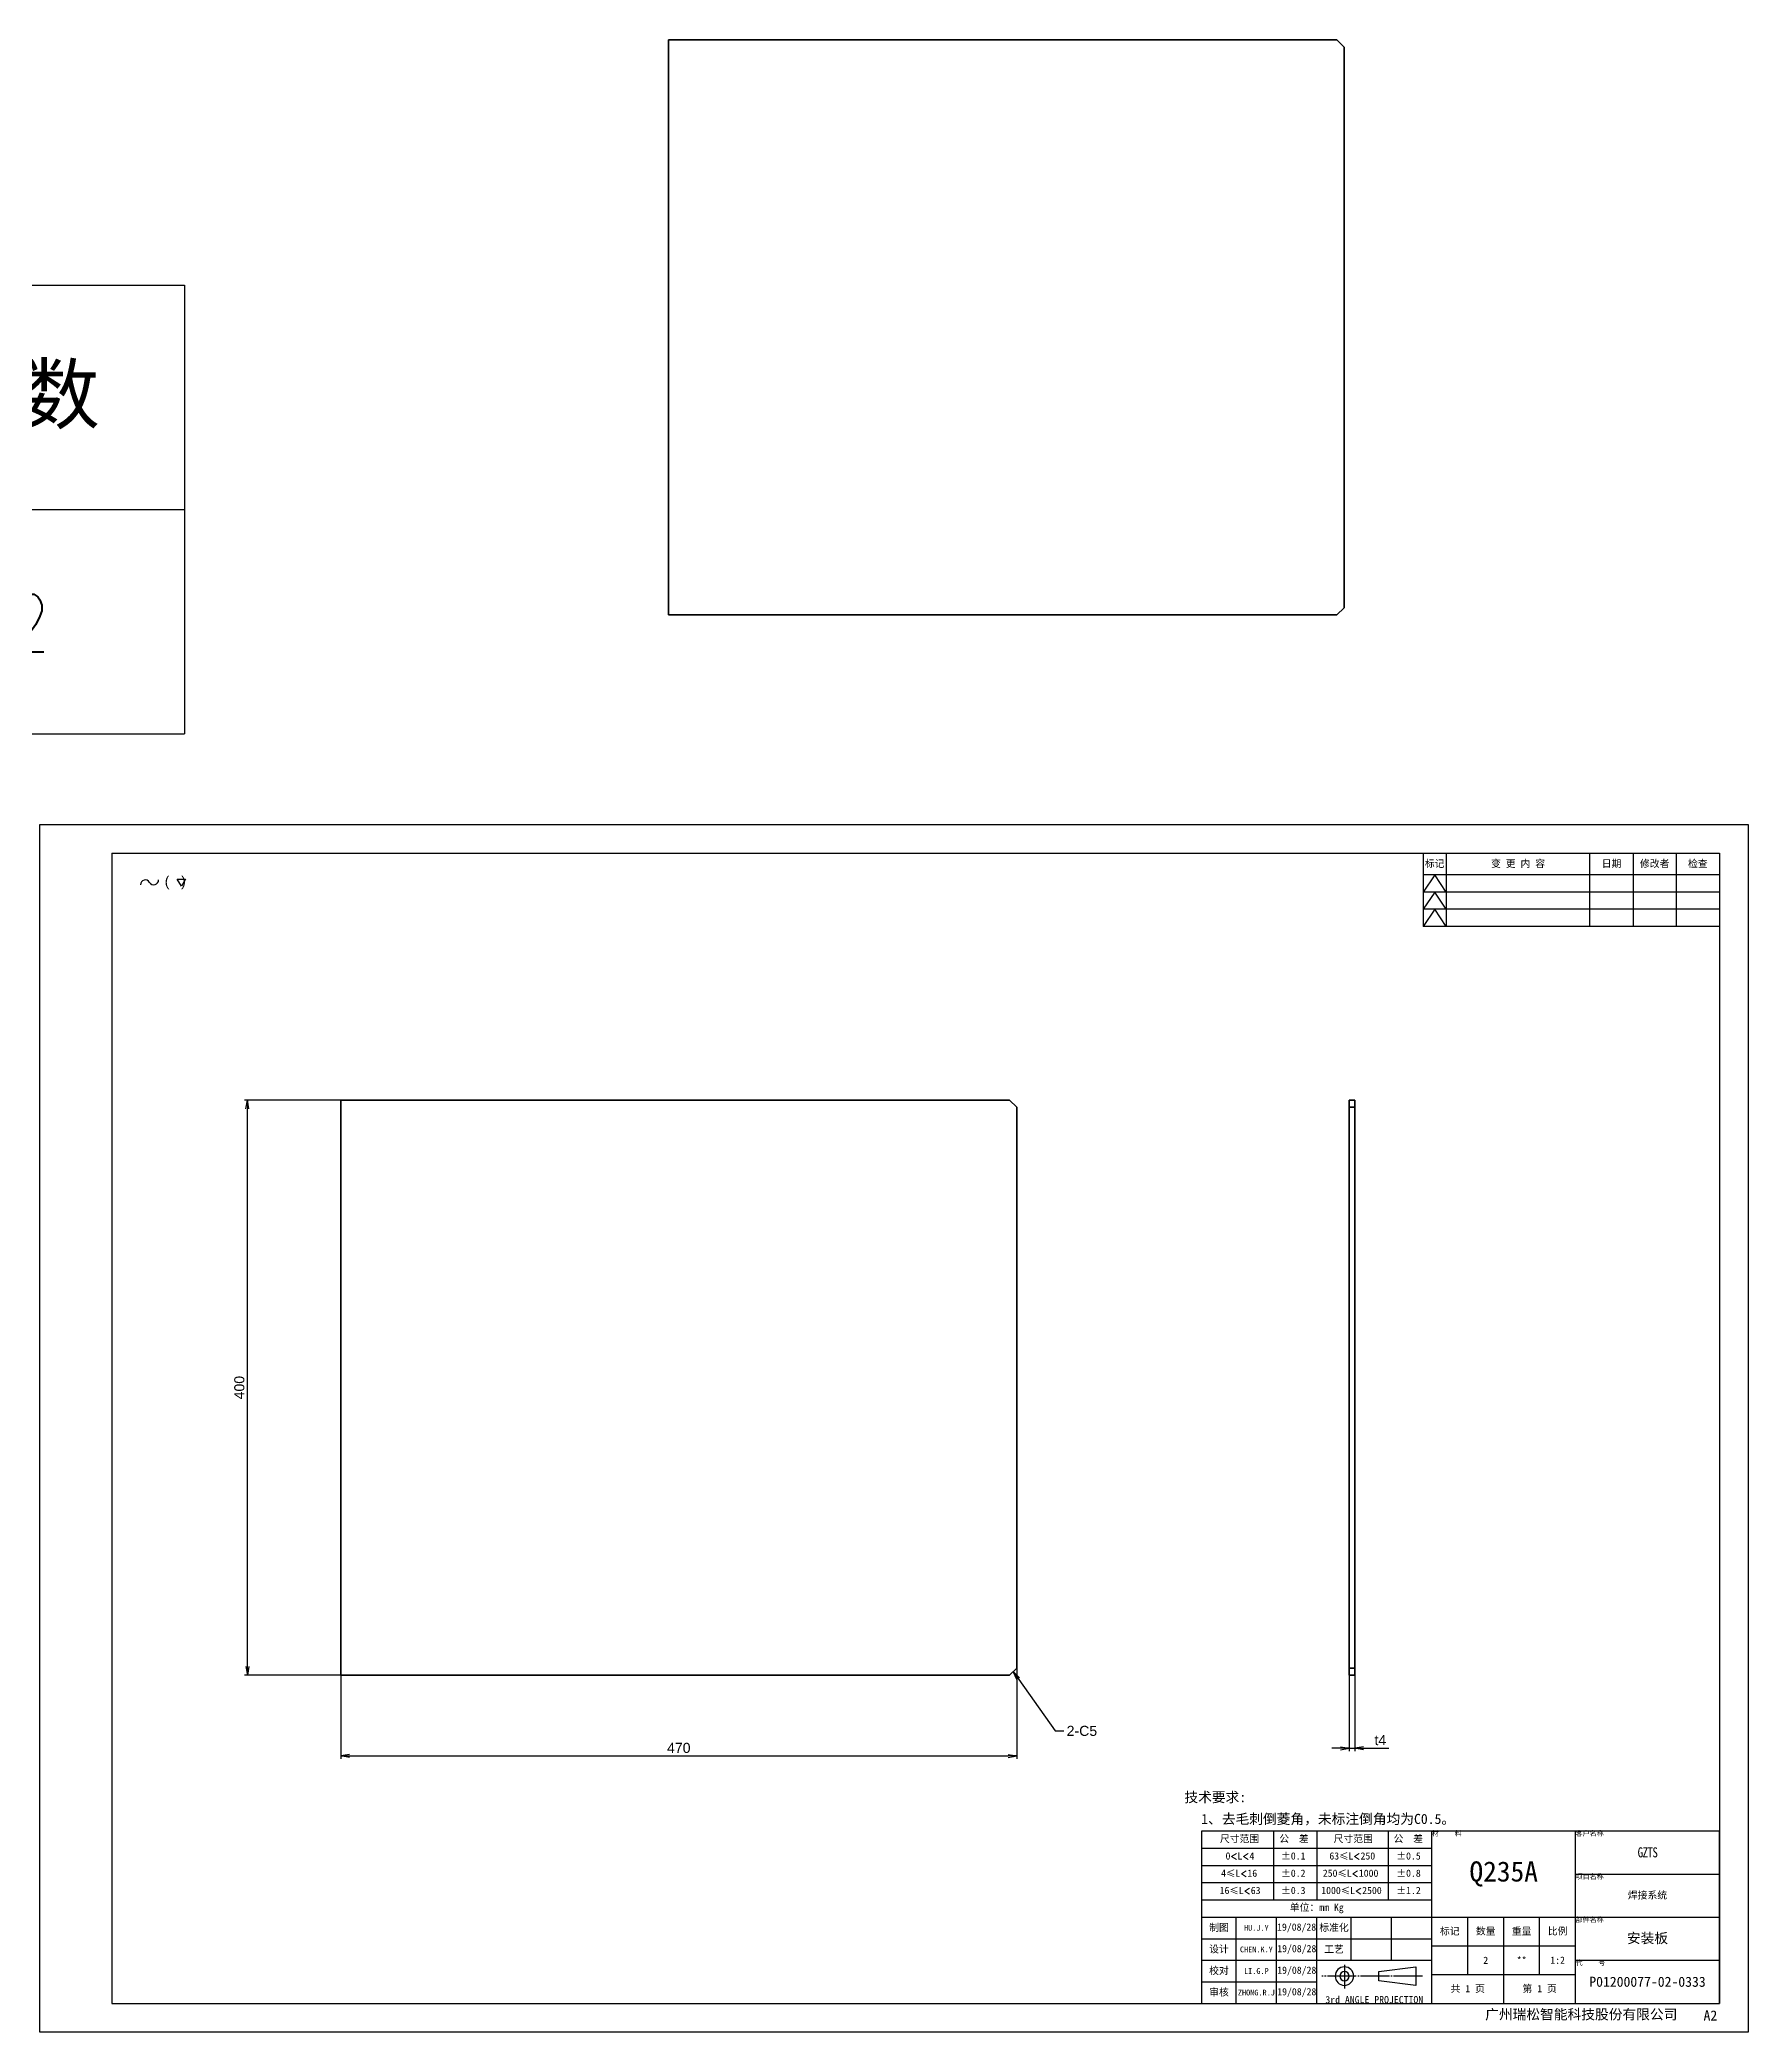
# Model space of a CAD drawing. Header units: millimetres. Extents: x -1727 to 307483, y -92648 to 6637.
# Drawn here: x 5506 to 6694, y -8118 to -6732 of the extents above; entities that cross this region are included whole.
import ezdxf
from ezdxf.enums import TextEntityAlignment as Align

# ---------------------------------------------------------------- set-up
doc = ezdxf.new("R2010")
doc.units = ezdxf.units.MM
doc.linetypes.add('CENTER-HOKUTO', pattern=[23, 20, -1, 1, -1])
doc.layers.add('A3', color=7, linetype='Continuous', plot=False)
for name, color, linetype in [('AM_7', 2, 'CENTER-HOKUTO'), ('AM_VIS', 7, 'Continuous'), ('TITLE_FRAME', 7, 'Continuous'), ('WORD_DIM', 253, 'Continuous')]:
    doc.layers.add(name, color=color, linetype=linetype)
doc.layers.add('SOLID LINE', color=7, linetype='Continuous', lineweight=30)
doc.layers.add('标注线', color=3, linetype='Continuous', lineweight=18)
doc.styles.add('DIM', font='txt.shx', dxfattribs={"width": 0.8, "bigfont": 'bigfont.shx'})
doc.styles.get("Standard").update_dxf_attribs({"font": 'arial.ttf'})
doc.dimstyles.new('STANDARD1-2', dxfattribs={"dimscale": 2, "dimtxt": 3.5, "dimasz": 3, "dimexe": 1, "dimexo": 0, "dimgap": 1, "dimtad": 3, "dimdsep": 46, "dimtxsty": 'Standard', "dimblk1": 'OPEN', "dimblk2": 'OPEN', "dimsah": 1, "dimcen": 0, "dimclrd": 256, "dimclre": 256, "dimclrt": 3, "dimazin": 2, "dimtfac": 1, "dimtmove": 0, "dimatfit": 3, "dimldrblk": 'OPEN', "dimfxl": 0, "dimtolj": 1, "dimlwd": 25, "dimlwe": 25, "dimarcsym": 0})

msp = doc.modelspace()

# ---------------------------------------------------------------- texts
at = {"layer": 'SOLID LINE', "ltscale": 0.5}
for s, insert, char_height, width, attachment_point in [('\\pt30;{\\fSimHei|b0|i0|c134|p2;\\C3;标记}', (6476.05394, -7305.48265), 5, 16, 5), ('\\pt30;{\\fSimHei|b0|i0|c134|p2;\\C3;变 更 内 容}', (6534.05394, -7305.48265), 5, 100, 5), ('\\pt30;{\\fSimHei|b0|i0|c134|p2;\\C3;日期}', (6599.05394, -7305.48265), 5, 30, 5), ('\\pt30;{\\fSimHei|b0|i0|c134|p2;\\C3;修改者}', (6629.05394, -7305.48265), 5, 30, 5), ('\\pt30;{\\fSimHei|b0|i0|c134|p2;\\C3;检查}', (6659.05394, -7305.48265), 5, 30, 5), ('\\pt42;{\\fSimHei|b0|i0|c134|p2;\\C3;技术要求:}', (6302.01118, -7951.02719), 7, 60.121052, 1), ('\\pt42;{\\fSimHei|b0|i0|c134|p2;\\C3;\\P1、去毛刺倒菱角，未标注倒角均为C0.5。}', (6313.70982, -7954.5096), 7, 223.1818704, 1), ('\\pt30;{\\fSimHei|b0|i0|c134|p2;\\C3;尺寸范围}', (6326.69386, -7980.92477), 5, 90.6030377, 1), ('\\pt30;{\\fSimHei|b0|i0|c134|p2;\\C3;公  差}', (6368.00134, -7980.92477), 5, 90.6030377, 1), ('\\pt30;{\\fSimHei|b0|i0|c134|p2;\\C3;尺寸范围}', (6405.78877, -7980.92477), 5, 90.6030377, 1), ('\\pt30;{\\fSimHei|b0|i0|c134|p2;\\C3;公  差}', (6447.46606, -7980.92477), 5, 90.6030377, 1), ('{\\fSimHei|b0|i0|c134|p2;\\C3;材    料}', (6474.05394, -7977.98265), 3.5, 100, 1), ('\\pt21;{\\fSimHei|b0|i0|c134|p2;\\C3;客户名称}', (6574.05394, -7977.98265), 3.5, 100, 1), ('\\pt30;{\\fSimHei|b0|i0|c134|p2;\\C3;0\\Fromans,bigfont|c134;\\H0.9583x;<\\fSimHei|b0|i0|c134|p2;\\H1.044x;L\\Fromans,bigfont|c134;\\H0.9583x;<\\fSimHei|b0|i0|c134|p2;\\H1.044x;4}', (6330.615, -7992.92477), 5, 90.6030377, 1), ('\\pt30;{\\fSimHei|b0|i0|c134|p2;\\C3;%%P0.1}', (6369.21862, -7992.92477), 5, 90.6030377, 1), ('\\pt30;{\\fSimHei|b0|i0|c134|p2;\\C3;63\\H0.9583x;≤\\H1.044x;L\\Fromans,bigfont|c134;\\H0.9579x;<\\fSimHei|b0|i0|c134|p2;\\H1.044x;250}', (6402.8213, -7992.92477), 5, 90.6030377, 1), ('\\pt30;{\\fSimHei|b0|i0|c134|p2;\\C3;%%P0.5}', (6449.35927, -7992.92477), 5, 90.6030377, 1), ('{\\fSimHei|b0|i0|c134|p2;\\W0.8;\\T0.9;\\C3;GZTS}', (6624.05394, -7992.98265), 7, 100, 5), ('\\pt30;{\\fSimHei|b0|i0|c134|p2;\\C3;4\\H0.9583x;≤\\H1.043x;L\\Fromans,bigfont|c134;\\H0.9588x;<\\fSimHei|b0|i0|c134|p2;\\H1.043x;16}', (6327.54697, -8004.92477), 5, 90.6030377, 1), ('\\pt30;{\\fSimHei|b0|i0|c134|p2;\\C3;%%P0.2}', (6369.21862, -8004.92477), 5, 90.6030377, 1), ('\\pt30;{\\fSimHei|b0|i0|c134|p2;\\C3;250\\H0.9583x;≤\\H1.044x;L\\Fromans,bigfont|c134;\\H0.9579x;<\\fSimHei|b0|i0|c134|p2;\\H1.044x;1000}', (6398.25602, -8004.92477), 5, 90.6030377, 1), ('\\pt30;{\\fSimHei|b0|i0|c134|p2;\\C3;%%P0.8}', (6449.35927, -8004.92477), 5, 90.6030377, 1), ('\\pt84;{\\fSimHei|b0|i0|c134|p2;\\C3;Q235A}', (6524.05394, -8007.98265), 14, 100, 5), ('\\pt21;{\\fSimHei|b0|i0|c134|p2;\\C3;项目名称}', (6574.05394, -8007.98265), 3.5, 100, 1), ('\\pt30;{\\fSimHei|b0|i0|c134|p2;\\C3;16\\H0.9583x;≤\\H1.044x;L\\Fromans,bigfont|c134;\\H0.9579x;<\\fSimHei|b0|i0|c134|p2;\\H1.044x;63}', (6326.51687, -8016.92477), 5, 90.6030377, 1), ('\\pt30;{\\fSimHei|b0|i0|c134|p2;\\C3;%%P0.3}', (6369.21862, -8016.92477), 5, 90.6030377, 1), ('\\pt30;{\\fSimHei|b0|i0|c134|p2;\\C3;%%P1.2}', (6449.35927, -8016.92477), 5, 90.6030377, 1), ('{\\fSimHei|b0|i0|c134|p2;\\C3;焊接系统}', (6624.05394, -8022.98265), 5, 100, 5), ('\\pt30;{\\fSimHei|b0|i0|c134|p2;\\C3;单位：mm Kg}', (6394.05394, -8031.98265), 5, 160, 5), ('\\pt30;{\\fSimHei|b0|i0|c134|p2;\\C3;制图}', (6326.05394, -8045.48265), 5, 24, 5), ('\\pt144;{\\fSimHei|b0|i0|c134|p2;\\H0.8x;\\C3;HU.J.Y}', (6352.05394, -8045.48265), 5, 28, 5), ('\\pt240;{\\fSimHei|b0|i0|c134|p2;\\C3;19/08/28}', (6380.05394, -8045.48265), 5, 28, 5), ('\\pt30;{\\fSimHei|b0|i0|c134|p2;\\C3;标准化}', (6406.05394, -8045.48265), 5, 24, 5), ('\\pt30;{\\fSimHei|b0|i0|c134|p2;\\C3;标记}', (6486.55394, -8047.98265), 5, 25, 5), ('\\pt30;{\\fSimHei|b0|i0|c134|p2;\\C3;数量}', (6511.55394, -8047.98265), 5, 25, 5), ('\\pt30;{\\fSimHei|b0|i0|c134|p2;\\C3;重量}', (6536.55394, -8047.98265), 5, 25, 5), ('\\pt30;{\\fSimHei|b0|i0|c134|p2;\\C3;比例}', (6561.55394, -8047.98265), 5, 25, 5), ('\\pt21;{\\fSimHei|b0|i0|c134|p2;\\C3;部件名称}', (6574.05394, -8037.98265), 3.5, 100, 1), ('{\\fSimHei|b0|i0|c134|p2;\\C3;安装板}', (6624.05394, -8052.98265), 7, 100, 5), ('\\pt30;{\\fSimHei|b0|i0|c134|p2;\\C3;设计}', (6326.05394, -8060.48265), 5, 24, 5), ('\\pt1152;{\\fSimHei|b0|i0|c134|p2;\\H0.8x;\\C3;CHEN.K.Y}', (6352.05394, -8060.48265), 5, 28, 5), ('\\pt240;{\\fSimHei|b0|i0|c134|p2;\\C3;19/08/28}', (6380.15521, -8060.48265), 5, 27.7974572, 5), ('\\pt30;{\\fSimHei|b0|i0|c134|p2;\\C3;工艺}', (6406.05394, -8060.48265), 5, 24, 5), ('\\pt30;{\\fSimHei|b0|i0|c134|p2;\\C3;校对}', (6326.05394, -8075.48265), 5, 24, 5), ('\\pt144;{\\fSimHei|b0|i0|c134|p2;\\H0.8x;\\C3;LI.G.P}', (6352.05394, -8075.48265), 5, 28, 5), ('\\pt240;{\\fSimHei|b0|i0|c134|p2;\\C3;19/08/28}', (6380.15521, -8075.48265), 5, 27.7974572, 5), ('\\pt30;{\\fSimHei|b0|i0|c134|p2;\\C3;2}', (6511.55394, -8067.98265), 5, 25, 5), ('\\pt30;{\\fSimHei|b0|i0|c134|p2;\\C3;**}', (6536.55394, -8067.98265), 5, 25, 5), ('\\pt30;{\\fSimHei|b0|i0|c134|p2;\\C3;1:2}', (6561.55394, -8067.98265), 5, 25, 5), ('\\pt21;{\\fSimHei|b0|i0|c134|p2;\\C3;代    号}', (6574.05394, -8067.98265), 3.5, 100, 1), ('\\pt30;{\\fSimHei|b0|i0|c134|p2;\\C3;审核}', (6326.05394, -8090.48265), 5, 24, 5), ('\\pt144;{\\fSimHei|b0|i0|c134|p2;\\H0.8x;\\C3;ZHONG.R.J}', (6352.05394, -8090.48265), 5, 28, 5), ('\\pt240;{\\fSimHei|b0|i0|c134|p2;\\C3;19/08/28}', (6380.15521, -8090.48265), 5, 27.7974572, 5), ('\\pt30;{\\fSimHei|b0|i0|c134|p2;\\C3;共 1 页}', (6499.05394, -8087.98265), 5, 50, 5), ('\\pt30;{\\fSimHei|b0|i0|c134|p2;\\C3;第 1 页}', (6549.05394, -8087.98265), 5, 50, 5), ('{\\fSimHei|b0|i0|c134|p2;\\C3;P01200077-02-0333}', (6624.05394, -8082.98265), 7, 100, 5), ('{\\fSimHei|b0|i0|c134|p2;\\C3;3rd ANGLE PROJECTION}', (6434.05394, -8097.98265), 5, 80, 8), ('\\pt30;{\\fSimHei|b0|i0|c134|p2;\\C3;广州瑞松智能科技股份有限公司}', (6511.17866, -8102.09423), 7, 157.1236163, 1), ('\\pt42;{\\fSimHei|b0|i0|c134|p2;\\C3;A2}', (6663.03168, -8102.89852), 7, 157.1236163, 1)]:
    msp.add_mtext(s, dxfattribs=dict(at, insert=insert, char_height=char_height, width=width, attachment_point=attachment_point))
at = {"layer": 'SOLID LINE', "ltscale": 0.5, "insert": (6397.15862, -8016.92477), "char_height": 5, "width": 90.6030377, "attachment_point": 1, "line_spacing_factor": 0.72}
msp.add_mtext('\\pt30;{\\fSimHei|b0|i0|c134|p2;\\C3;1000\\H0.9583x;≤\\H1.044x;L\\Fromans,bigfont|c134;\\H0.9579x;<\\fSimHei|b0|i0|c134|p2;\\H1.044x;2500}', dxfattribs=at)
at = {"layer": 'WORD_DIM', "color": 3, "linetype": 'Continuous', "ltscale": 5, "insert": (6220.14254, -7904.93029), "char_height": 7, "attachment_point": 1}
msp.add_mtext('\\A1;2-C5', dxfattribs=at)

# ---------------------------------------------------------------- blocks, each defined once
blk = doc.blocks.new('_OPEN')
at = {"color": 0}
for p, q in [((-1, 0.17), (0, 0)), ((-1, -0.17), (0, 0)), ((0, 0), (-1, 0))]:
    blk.add_line(p, q, dxfattribs=at)
blk = doc.blocks.new('*D637')
at = {"layer": 'DEFPOINTS', "color": 0, "linetype": 'Continuous', "ltscale": 5, "transparency": 16777216}
for p in [(5650.4, -7469.7), (5799.2, -7469.7), (5759.2, -7869.7)]:
    blk.add_point(p, dxfattribs=at)
at = {"layer": 'WORD_DIM', "linetype": 'Continuous', "lineweight": 25, "ltscale": 5, "transparency": 16777216}
for p, q in [((5799.2, -7469.7), (5648.4, -7469.7)), ((5650.4, -7863.7), (5650.4, -7475.7)), ((5759.2, -7869.7), (5648.4, -7869.7))]:
    blk.add_line(p, q, dxfattribs=at)
at = {"layer": 'WORD_DIM', "linetype": 'Continuous', "lineweight": 25, "ltscale": 5, "transparency": 16777216, "xscale": 6, "yscale": 6, "zscale": 6}
for p, rotation in [((5650.4, -7469.7), 90), ((5650.4, -7869.7), 270)]:
    blk.add_blockref('_OPEN', p, dxfattribs=dict(at, rotation=rotation))
at = {"layer": 'WORD_DIM', "color": 3, "linetype": 'Continuous', "ltscale": 5, "transparency": 16777216, "insert": (5644.8, -7669.7), "char_height": 7, "attachment_point": 5, "rotation": 90}
blk.add_mtext('\\A1;400', dxfattribs=at)
blk = doc.blocks.new('*D638')
at = {"layer": 'DEFPOINTS', "color": 0, "linetype": 'Continuous', "ltscale": 5, "transparency": 16777216}
for p in [(6185.4, -7815.9), (5715.4, -7833.2), (6185.4, -7925.9)]:
    blk.add_point(p, dxfattribs=at)
at = {"layer": 'WORD_DIM', "linetype": 'Continuous', "lineweight": 25, "ltscale": 5, "transparency": 16777216}
for p, q in [((6185.4, -7815.9), (6185.4, -7927.9)), ((5715.4, -7833.2), (5715.4, -7927.9)), ((5721.4, -7925.9), (6179.4, -7925.9))]:
    blk.add_line(p, q, dxfattribs=at)
at = {"layer": 'WORD_DIM', "linetype": 'Continuous', "lineweight": 25, "ltscale": 5, "transparency": 16777216, "xscale": 6, "yscale": 6, "zscale": 6, "rotation": 180}
blk.add_blockref('_OPEN', (5715.4, -7925.9), dxfattribs=at)
at = {"layer": 'WORD_DIM', "linetype": 'Continuous', "lineweight": 25, "ltscale": 5, "transparency": 16777216, "xscale": 6, "yscale": 6, "zscale": 6}
blk.add_blockref('_OPEN', (6185.4, -7925.9), dxfattribs=at)
at = {"layer": 'WORD_DIM', "color": 3, "linetype": 'Continuous', "ltscale": 5, "transparency": 16777216, "insert": (5950.4, -7920.3), "char_height": 7, "attachment_point": 5}
blk.add_mtext('\\A1;470', dxfattribs=at)
blk = doc.blocks.new('*D639')
at = {"layer": 'DEFPOINTS', "color": 0, "linetype": 'Continuous', "ltscale": 5, "transparency": 16777216}
for p in [(6416.6, -7869.7), (6420.6, -7869.7), (6420.6, -7920.5)]:
    blk.add_point(p, dxfattribs=at)
at = {"layer": 'WORD_DIM', "linetype": 'Continuous', "lineweight": 25, "ltscale": 5, "transparency": 16777216}
for p, q in [((6416.6, -7869.7), (6416.6, -7922.5)), ((6420.6, -7869.7), (6420.6, -7922.5)), ((6410.6, -7920.5), (6404.6, -7920.5)), ((6416.6, -7920.5), (6420.6, -7920.5)), ((6426.6, -7920.5), (6444.1, -7920.5))]:
    blk.add_line(p, q, dxfattribs=at)
at = {"layer": 'WORD_DIM', "linetype": 'Continuous', "lineweight": 25, "ltscale": 5, "transparency": 16777216, "xscale": 6, "yscale": 6, "zscale": 6}
blk.add_blockref('_OPEN', (6416.6, -7920.5), dxfattribs=at)
at = {"layer": 'WORD_DIM', "linetype": 'Continuous', "lineweight": 25, "ltscale": 5, "transparency": 16777216, "xscale": 6, "yscale": 6, "zscale": 6, "rotation": 180}
blk.add_blockref('_OPEN', (6420.6, -7920.5), dxfattribs=at)
at = {"layer": 'WORD_DIM', "color": 3, "linetype": 'Continuous', "ltscale": 5, "transparency": 16777216, "insert": (6438.3, -7914.9), "char_height": 7, "attachment_point": 5}
blk.add_mtext('\\A1;t4', dxfattribs=at)
blk = doc.blocks.new('shiage0')
at = {"layer": 'WORD_DIM', "color": 3, "linetype": 'Continuous'}
for centre, start, end in [((1.69, 0), 30, 180), ((4.61, 1.69), 210, 0)]:
    blk.add_arc(centre, 1.69, start, end, dxfattribs=at)
blk = doc.blocks.new('12')
at = {"layer": 'TITLE_FRAME', "color": 3, "linetype": 'Continuous'}
blk.add_lwpolyline([(20.46, 3.03), (19.01, 5.53), (21.9, 5.53)], close=True, dxfattribs=at)
blk.add_blockref('shiage0', (6.23, 3.56), dxfattribs=at)
blk.add_text('(   )', height=3.5, dxfattribs=at).set_placement((14.64, 3.08))
blk = doc.blocks.new('*T16')
at = {"color": 0, "linetype": 'ByBlock', "lineweight": -2, "transparency": 16777216}
for p, q in [((0, 0), (127, 0)), ((0, 0), (0, -78)), ((63.5, 0), (63.5, -78)), ((127, 0), (127, -78)), ((0, -39), (127, -39)), ((0, -78), (127, -78))]:
    blk.add_line(p, q, dxfattribs=at)
at = {"color": 0, "transparency": 16777216, "char_height": 10, "width": 60.5, "attachment_point": 5}
for s, insert in [('{\\fSimSun|b0|i0|c134|p2;料 厚}', (31.75, -19.5)), ('{\\fSimSun|b0|i0|c134|p2;件 数}', (95.25, -19.5))]:
    blk.add_mtext(s, dxfattribs=dict(at, insert=insert))
blk = doc.blocks.new('圆心打标')
at = {"layer": '标注线'}
for p, q in [((-2.5, 0), (2.5, 0)), ((0, 2.5), (0, -2.5))]:
    blk.add_line(p, q, dxfattribs=at)
blk = doc.blocks.new('拆图参数')
blk.add_blockref('*T16', (-63.5, 78))
at = {"layer": '标注线'}
blk.add_blockref('圆心打标', (67219.69, -21339.81), dxfattribs=at)
at = {"style": 'DIM', "width": 0.8}
blk.add_attdef('1', text='', height=10, dxfattribs=at).set_placement((36.65, 19.27), align=Align.MIDDLE_CENTER)
blk.add_attdef('6', text='', height=10, dxfattribs=at).set_placement((-37.13, 18.91), align=Align.MIDDLE_LEFT)

# ---------------------------------------------------------------- dimensions: what is measured, and where the dimension line sits
at = {"layer": 'WORD_DIM', "color": 3, "linetype": 'Continuous', "ltscale": 5}
dim = msp.add_linear_dim(base=(5650.38014, -7469.72047), p1=(5759.22363, -7869.72085), p2=(5799.16723, -7469.72047), angle=90, dimstyle='STANDARD1-2', dxfattribs=at)
dim.commit()
dim.dimension.update_dxf_attribs({"geometry": '*D637', "text_midpoint": (5644.80613, -7669.72066)})
dim = msp.add_linear_dim(base=(6185.44431, -7925.91234), p1=(5715.44444, -7833.18663), p2=(6185.44431, -7815.8778), dimstyle='STANDARD1-2', dxfattribs=at)
dim.commit()
dim.dimension.update_dxf_attribs({"geometry": '*D638', "text_midpoint": (5950.44437, -7920.33833)})
dim = msp.add_linear_dim(base=(6420.57493, -7920.47232), p1=(6416.57493, -7869.71567), p2=(6420.57493, -7869.71567), text='t<>', dimstyle='STANDARD1-2', dxfattribs=at)
dim.commit()
dim.dimension.update_dxf_attribs({"geometry": '*D639', "text_midpoint": (6438.33039, -7914.93889)})

# ---------------------------------------------------------------- linework, layer by layer
at = {"layer": 'A3', "linetype": 'Continuous'}
msp.add_lwpolyline([(5506.05394, -7277.98265), (6694.05394, -7277.98265), (6694.05394, -8117.98265), (5506.05394, -8117.98265)], close=True, dxfattribs=at)
at = {"layer": 'AM_7', "color": 2, "linetype": 'CENTER-HOKUTO'}
for p, q in [((6413.32291, -8071.14581), (6413.32291, -8087.68341)), ((6467.53411, -8079.01781), (6397.51811, -8079.01781))]:
    msp.add_line(p, q, dxfattribs=at)
at = {"layer": 'AM_VIS', "color": 7, "lineweight": 35, "ltscale": 2}
for p, q in [((6408.12009, -6732.26856), (5943.12009, -6732.27296)), ((5943.12009, -6732.27296), (5943.12399, -7132.27296)), ((6408.12009, -6732.26856), (6413.12009, -6737.26856)), ((6413.12009, -6737.26856), (6413.12399, -7127.26856)), ((5943.12399, -7132.27296), (6408.12399, -7132.26856)), ((6408.12399, -7132.26856), (6413.12399, -7127.26856)), ((6180.44089, -7469.71687), (5715.44089, -7469.72126)), ((5715.44089, -7469.72126), (5715.44479, -7869.72126)), ((6180.44089, -7469.71687), (6185.44089, -7474.71687)), ((6185.44089, -7474.71687), (6185.44479, -7864.71687)), ((6420.57249, -7469.71567), (6416.57249, -7469.71567)), ((6416.57249, -7469.71567), (6416.57249, -7474.71567)), ((6420.57249, -7474.71561), (6416.57249, -7474.71567)), ((6416.57249, -7474.71567), (6416.57493, -7864.71567)), ((6420.57249, -7469.71567), (6420.57249, -7474.71561)), ((6420.57249, -7474.71561), (6420.57493, -7864.71567)), ((5715.44479, -7869.72126), (6180.44479, -7869.71687)), ((6180.44479, -7869.71687), (6185.44479, -7864.71687)), ((6416.57493, -7864.71567), (6420.57493, -7864.71567)), ((6416.57493, -7869.71567), (6416.57493, -7864.71567)), ((6416.57493, -7869.71567), (6420.57493, -7869.71567)), ((6420.57493, -7869.71567), (6420.57493, -7864.71567))]:
    msp.add_line(p, q, dxfattribs=at)
at = {"layer": 'AM_VIS', "linetype": 'Continuous'}
for p, q in [((5556.05394, -7297.98265), (5556.05394, -8097.98265)), ((5556.05394, -7297.98265), (6674.05394, -7297.98265)), ((6674.05394, -7297.98265), (6674.05394, -8097.98265)), ((5556.05394, -8097.98265), (6674.05394, -8097.98265))]:
    msp.add_line(p, q, dxfattribs=at)
at = {"layer": 'TITLE_FRAME', "linetype": 'Continuous'}
for p, q in [((6468.05394, -7297.98265), (6468.05394, -7348.98265)), ((6484.05394, -7297.98265), (6484.05394, -7348.98265)), ((6584.05394, -7348.98265), (6584.05394, -7297.98265)), ((6614.05394, -7297.98265), (6614.05394, -7348.98265)), ((6644.05394, -7297.98265), (6644.05394, -7348.98265)), ((6674.05394, -7312.98265), (6468.05394, -7312.98265)), ((6476.05394, -7312.98265), (6468.05394, -7324.98265)), ((6484.05394, -7324.98265), (6476.05394, -7312.98265)), ((6674.05394, -7324.98265), (6468.05394, -7324.98265)), ((6476.05394, -7324.98265), (6468.05394, -7336.98265)), ((6484.05394, -7336.98265), (6476.05394, -7324.98265)), ((6674.05394, -7336.98265), (6468.05394, -7336.98265)), ((6476.05394, -7336.98265), (6468.05394, -7348.98265)), ((6484.05394, -7348.98265), (6476.05394, -7336.98265)), ((6674.05394, -7348.98265), (6468.05394, -7348.98265)), ((6314.05394, -7977.98265), (6674.05394, -7977.98265)), ((6314.05394, -8097.98265), (6314.05394, -7977.98265)), ((6364.05394, -7977.98265), (6364.05394, -8025.98265)), ((6394.05394, -7977.98265), (6394.05394, -8025.98265)), ((6444.05394, -8025.98265), (6444.05394, -7977.98265)), ((6474.05394, -8097.98265), (6474.05394, -7977.98265)), ((6574.05394, -8097.98265), (6574.05394, -7977.98265)), ((6674.05394, -8097.98265), (6674.05394, -7977.98265)), ((6314.05394, -7989.98265), (6474.05394, -7989.98265)), ((6314.05394, -8001.98265), (6474.05394, -8001.98265)), ((6574.05394, -8007.98265), (6674.05394, -8007.98265)), ((6314.05394, -8013.98265), (6474.05394, -8013.98265)), ((6314.05394, -8025.98265), (6474.05394, -8025.98265)), ((6314.05394, -8037.98265), (6674.05394, -8037.98265)), ((6338.05394, -8097.98265), (6338.05394, -8037.98265)), ((6366.05394, -8097.98265), (6366.05394, -8037.98265)), ((6394.05394, -8097.98265), (6394.05394, -8037.98265)), ((6418.05394, -8067.98265), (6418.05394, -8037.98265)), ((6446.05394, -8067.98265), (6446.05394, -8037.98265)), ((6499.05394, -8077.98265), (6499.05394, -8037.98265)), ((6524.05394, -8097.98265), (6524.05394, -8037.98265)), ((6549.05394, -8077.98265), (6549.05394, -8037.98265)), ((6314.05394, -8052.98265), (6474.05394, -8052.98265)), ((6474.05394, -8057.98265), (6574.05394, -8057.98265)), ((6314.05394, -8067.98265), (6474.05394, -8067.98265)), ((6474.05394, -8077.98265), (6574.05394, -8077.98265)), ((6574.05394, -8067.98265), (6674.05394, -8067.98265)), ((6314.05394, -8082.98265), (6394.05394, -8082.98265)), ((6314.05394, -8097.98265), (6674.05394, -8097.98265)), ((6314.05394, -8097.98265), (6674.05394, -8097.98265))]:
    msp.add_line(p, q, dxfattribs=at)
at = {"layer": 'TITLE_FRAME', "color": 3, "linetype": 'Continuous'}
for p, q in [((6437.32291, -8075.81781), (6462.92291, -8072.61781)), ((6437.32291, -8082.21781), (6437.32291, -8075.81781)), ((6462.92291, -8072.61781), (6462.92291, -8085.41781)), ((6462.92291, -8085.41781), (6437.32291, -8082.21781))]:
    msp.add_line(p, q, dxfattribs=at)
for radius in [6.4, 3.2]:
    msp.add_arc((6413.32291, -8079.01781), radius, 0, 359.98938268, dxfattribs=at)

# ---------------------------------------------------------------- block references
at = {"xscale": 4, "yscale": 4, "zscale": 4}
for p, values in [((1751.9107, 4131.60838), {'1': '1', '6': '2'}), ((3973.41944, 3027.65178), {'1': '15', '6': '16'}), ((2977.8564, 2530.68076), {'1': '2', '6': '3'}), ((1353.86071, -6263.6057), {'1': '2', '6': '3'}), ((4276.72867, -6457.42912), {'1': '2', '6': '2'}), ((6159.5083, -6662.45698), {'1': '2', '6': '4'}), ((2903.4213, -6837.42016), {'1': '2', '6': '2'}), ((5352.55801, -7214.96187), {'1': '2', '6': '2'})]:
    msp.add_blockref('拆图参数', p, dxfattribs=at).add_auto_attribs(values)
at = {"layer": 'WORD_DIM', "color": 4, "linetype": 'Continuous', "ltscale": 5, "xscale": 2, "yscale": 2, "zscale": 2}
msp.add_blockref('12', (5563.59426, -7327.06511), dxfattribs=at)

msp.set_redraw_order([(e.dxf.handle, doc.entitydb.next_handle()) for e in msp.query("TEXT MTEXT ATTDEF DIMENSION ARC_DIMENSION")])  # texts and dimensions are drawn at this point

# ---------------------------------------------------------------- leaders
at = {"layer": 'WORD_DIM', "color": 3, "linetype": 'Continuous', "ltscale": 5, "annotation_type": 0, "has_hookline": 1, "hookline_direction": 0, "text_width": 20.51774}
msp.add_leader([(6182.94479, -7867.21687), (6212.14254, -7908.43029), (6218.14254, -7908.43029)], dimstyle='STANDARD1-2', override={"dimgap": 1, "dimtad": 0}, dxfattribs=at)

doc.saveas('drawing.dxf')
